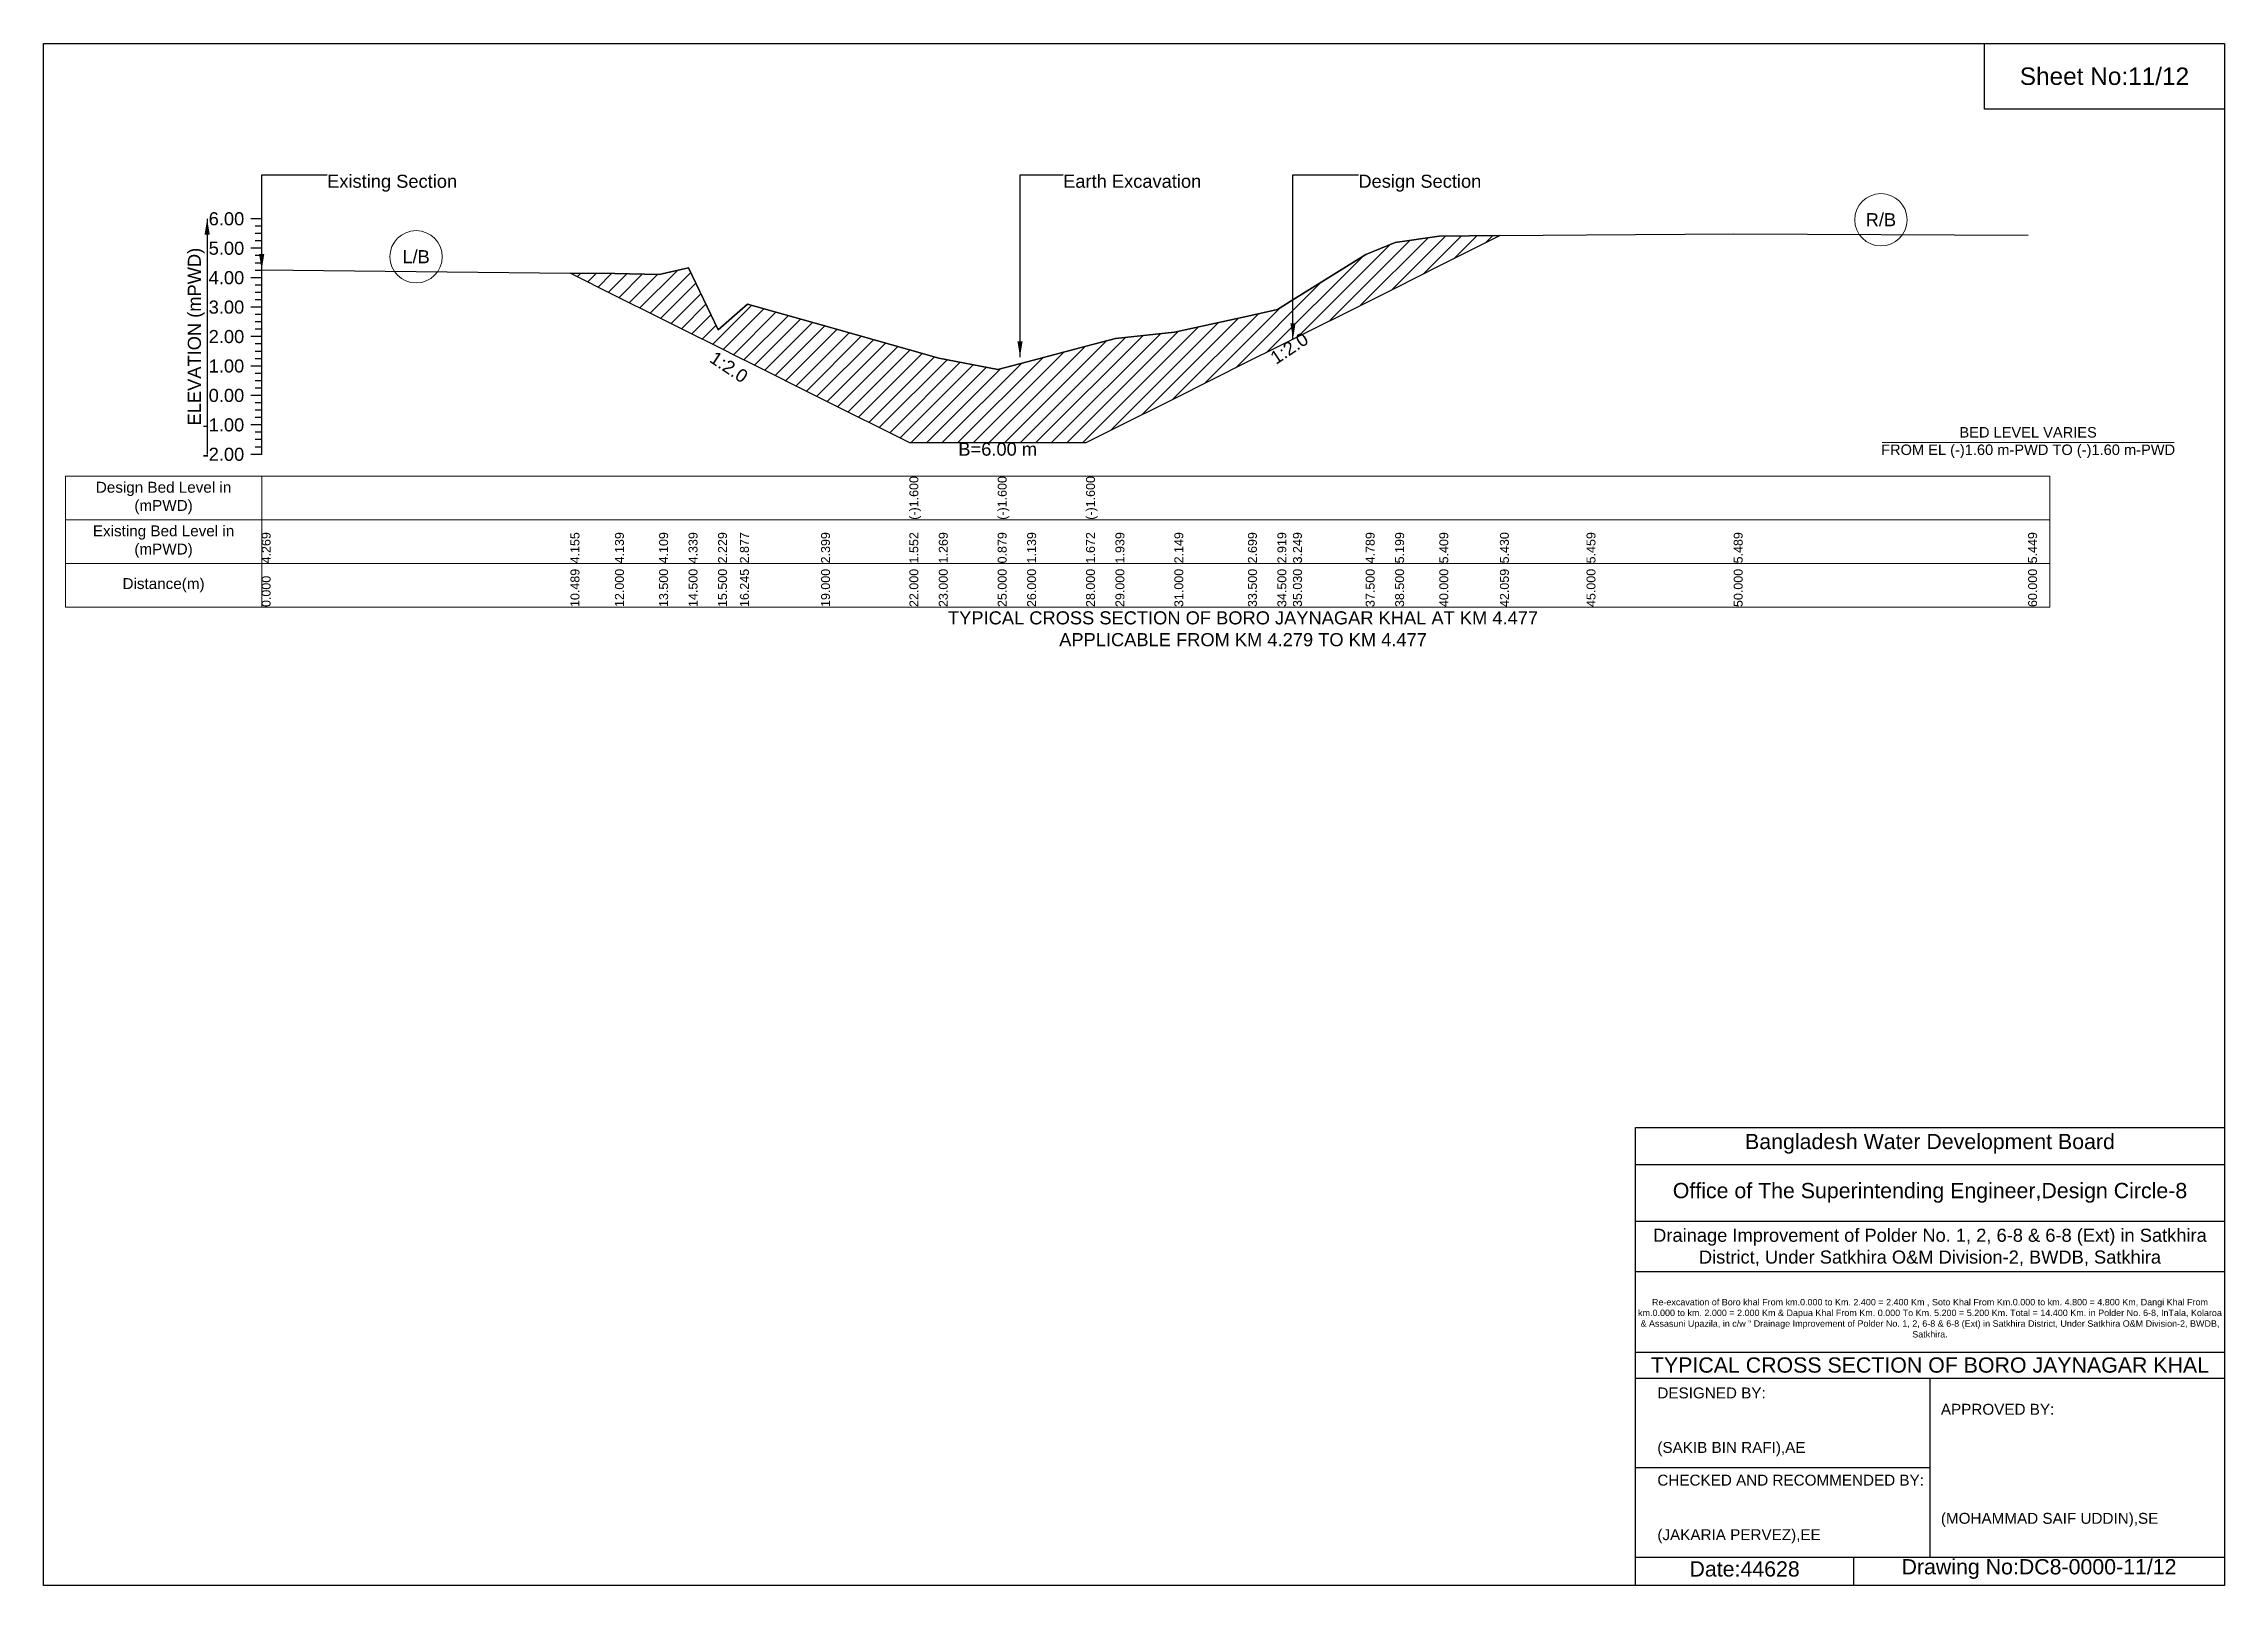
# Model space of a CAD drawing. Header units: inches. Extents: x 91000 to 268000, y -5656 to 20000.
# Drawn here: x 200000 to 208000, y -5656 to 0 of the extents above; entities that cross this region are included whole.
import ezdxf

# ---------------------------------------------------------------- set-up
doc = ezdxf.new("R2010")
doc.units = ezdxf.units.IN
doc.header["$LTSCALE"] = 7
doc.header["$MEASUREMENT"] = 0
for name, color, linetype, lineweight in [('Cross section Data Border', 7, 'Continuous', 9), ('Cross Section Labels', 7, 'Continuous', 9), ('Existing_Bed_Level for Xsection', 7, 'Continuous', 25)]:
    doc.layers.add(name, color=color, linetype=linetype, lineweight=lineweight)
doc.styles.get("Standard").update_dxf_attribs({"font": 'arial.ttf'})
doc.dimstyles.get("Standard").update_dxf_attribs({"dimtxt": 0.18, "dimasz": 0.18, "dimexe": 0.18, "dimexo": 0.0625, "dimgap": 0.09, "dimtad": 0, "dimtih": 1, "dimtoh": 1, "dimdec": 4, "dimzin": 0, "dimdsep": 46, "dimtxsty": 'Standard', "dimcen": 0.09, "dimadec": 0, "dimazin": 0, "dimtfac": 1, "dimtdec": 4, "dimtofl": 0, "dimtmove": 0, "dimatfit": 3, "dimfxl": 1, "dimtolj": 1, "dimtzin": 0, "dimarcsym": 0})

msp = doc.modelspace()

# ---------------------------------------------------------------- texts
at = {"attachment_point": 5}
for s, insert, char_height in [('Sheet No:11/12', (207560, -120), 64), ('Bangladesh Water Development Board', (206920, -4036), 56), ('Office of The Superintending Engineer,Design Circle-8', (206920, -4216), 56)]:
    msp.add_mtext(s, dxfattribs=dict(at, insert=insert, char_height=char_height))
for s, insert, char_height, width, attachment_point in [('Drainage Improvement of Polder No. 1, 2, 6-8 & 6-8 (Ext) in Satkhira District, Under Satkhira O&M Division-2, BWDB, Satkhira', (206920, -4416), 48, 2240, 5), ('Re-excavation of Boro khal From km.0.000 to Km. 2.400 = 2.400 Km , Soto Khal From Km.0.000 to km. 4.800 = 4.800 Km, Dangi Khal From km.0.000 to km. 2.000 = 2.000 Km & Dapua Khal From Km. 0.000 To Km. 5.200 = 5.200 Km. Total = 14.400 Km. in Polder No. 6-8, InTala, Kolaroa & Assasuni Upazila, in c/w “ Drainage Improvement of Polder No. 1, 2, 6-8 & 6-8 (Ext) in Satkhira District, Under Satkhira O&M Division-2, BWDB, Satkhira.', (206920, -4676), 23.565, 2160, 5), ('TYPICAL CROSS SECTION OF BORO JAYNAGAR KHAL', (206920, -4848), 56, 2240, 5), ('DESIGNED BY:^J^J^J(SAKIB BIN RAFI),AE', (205920, -5056), 40, 1120, 4), ('APPROVED BY:^J^J^J^J^J^J(MOHAMMAD SAIF UDDIN),SE', (206960, -5216), 40, 1120, 4), ('CHECKED AND RECOMMENDED BY:^J^J^J(JAKARIA PERVEZ),EE', (205920, -5376), 40, 1120, 4), ('Date:44628', (206240, -5596), 56, 1120, 5), ('Drawing No:DC8-0000-11/12', (207320, -5596), 56, 1760, 5)]:
    msp.add_mtext(s, dxfattribs=dict(insert=insert, char_height=char_height, width=width, attachment_point=attachment_point))
at = {"layer": 'Cross section Data Border', "char_height": 40, "width": 640, "attachment_point": 5}
for s, insert in [('Design Bed Level in (mPWD)', (200440, -1666.9)), ('Existing Bed Level in (mPWD)', (200440, -1826.9)), ('Distance(m)', (200440, -1986.9))]:
    msp.add_mtext(s, dxfattribs=dict(at, insert=insert))
at = {"layer": 'Cross Section Labels'}
for s, insert, char_height, attachment_point in [('Existing Section', (201040, -480.9), 48, 1), ('Earth Excavation', (203740, -480.9), 48, 1), ('Design Section', (204823.2, -480.9), 48, 1), ('R/B', (206740, -646.3), 48, 5), ('L/B', (201366.4, -782), 48, 5), ('BED LEVEL VARIES ^JFROM EL (-)1.60 m-PWD TO (-)1.60 m-PWD', (207280, -1463.7), 38.4, 5), ('B=6.00 m', (203500, -1463.7), 48, 2), ('TYPICAL CROSS SECTION OF BORO JAYNAGAR KHAL AT KM 4.477^JAPPLICABLE FROM KM 4.279 TO KM 4.477', (204400, -2146.9), 48, 5)]:
    msp.add_mtext(s, dxfattribs=dict(at, insert=insert, char_height=char_height, attachment_point=attachment_point))
at = {"layer": 'Cross Section Labels', "char_height": 48, "attachment_point": 2}
for insert, rotation in [((204556.2, -1097.6), 33.69007), ((202527.4, -1166.4), 326.30993)]:
    msp.add_mtext('1:2.0', dxfattribs=dict(at, insert=insert, rotation=rotation))
at = {"layer": 'Existing_Bed_Level for Xsection', "char_height": 48, "attachment_point": 6}
for s, insert in [('6.00', (200736, -642.9)), ('5.00', (200736, -750.9)), ('4.00', (200736, -858.9)), ('3.00', (200736, -966.9)), ('2.00', (200736, -1074.9)), ('1.00', (200736, -1182.9)), ('0.00', (200736, -1290.9)), ('-1.00', (200736, -1398.9)), ('-2.00', (200736, -1506.9))]:
    msp.add_mtext(s, dxfattribs=dict(at, insert=insert))
at = {"layer": 'Existing_Bed_Level for Xsection', "rotation": 90}
for s, insert, char_height, attachment_point in [('ELEVATION (mPWD)', (200560, -1074.9), 48, 5), ('(-)1.600', (203176, -1746.9), 32.8, 1), ('(-)1.600', (203500, -1746.9), 32.8, 1), ('(-)1.600', (203824, -1746.9), 32.8, 1), ('4.269', (200800, -1906.9), 32.8, 1), ('4.155', (201932.8, -1906.9), 32.8, 1), ('4.139', (202096, -1906.9), 32.8, 1), ('4.109', (202258, -1906.9), 32.8, 1), ('4.339', (202366, -1906.9), 32.8, 1), ('2.229', (202474, -1906.9), 32.8, 1), ('2.877', (202554.4, -1906.9), 32.8, 1), ('2.399', (202852, -1906.9), 32.8, 1), ('1.552', (203176, -1906.9), 32.8, 1), ('1.269', (203284, -1906.9), 32.8, 1), ('0.879', (203500, -1906.9), 32.8, 1), ('1.139', (203608, -1906.9), 32.8, 1), ('1.672', (203824, -1906.9), 32.8, 1), ('1.939', (203932, -1906.9), 32.8, 1), ('2.149', (204148, -1906.9), 32.8, 1), ('2.699', (204418, -1906.9), 32.8, 1), ('2.919', (204526, -1906.9), 32.8, 1), ('3.249', (204583.2, -1906.9), 32.8, 1), ('4.789', (204850, -1906.9), 32.8, 1), ('5.199', (204958, -1906.9), 32.8, 1), ('5.409', (205120, -1906.9), 32.8, 1), ('5.430', (205342.4, -1906.9), 32.8, 1), ('5.459', (205660, -1906.9), 32.8, 1), ('5.489', (206200, -1906.9), 32.8, 1), ('5.449', (207280, -1906.9), 32.8, 1), ('0.000', (200800, -2066.9), 32.8, 1), ('10.489', (201932.8, -2066.9), 32.8, 1), ('12.000', (202096, -2066.9), 32.8, 1), ('13.500', (202258, -2066.9), 32.8, 1), ('14.500', (202366, -2066.9), 32.8, 1), ('15.500', (202474, -2066.9), 32.8, 1), ('16.245', (202554.4, -2066.9), 32.8, 1), ('19.000', (202852, -2066.9), 32.8, 1), ('22.000', (203176, -2066.9), 32.8, 1), ('23.000', (203284, -2066.9), 32.8, 1), ('25.000', (203500, -2066.9), 32.8, 1), ('26.000', (203608, -2066.9), 32.8, 1), ('28.000', (203824, -2066.9), 32.8, 1), ('29.000', (203932, -2066.9), 32.8, 1), ('31.000', (204148, -2066.9), 32.8, 1), ('33.500', (204418, -2066.9), 32.8, 1), ('34.500', (204526, -2066.9), 32.8, 1), ('35.030', (204583.2, -2066.9), 32.8, 1), ('37.500', (204850, -2066.9), 32.8, 1), ('38.500', (204958, -2066.9), 32.8, 1), ('40.000', (205120, -2066.9), 32.8, 1), ('42.059', (205342.4, -2066.9), 32.8, 1), ('45.000', (205660, -2066.9), 32.8, 1), ('50.000', (206200, -2066.9), 32.8, 1), ('60.000', (207280, -2066.9), 32.8, 1)]:
    msp.add_mtext(s, dxfattribs=dict(at, insert=insert, char_height=char_height, attachment_point=attachment_point))

# ---------------------------------------------------------------- hatches: boundary and pattern name
at = {"layer": 'Existing_Bed_Level for Xsection'}
h = msp.add_hatch(dxfattribs=at)
h.set_pattern_fill('ANSI31', color=256, scale=324, style=0)
h.paths.add_polyline_path([(201932.8, -842.2), (202096, -923.7), (202258, -1004.7), (202366, -1058.7), (202474, -1112.7), (202554.4, -1152.9), (202582, -1166.7), (202852, -1301.7), (203176, -1463.7), (203284, -1463.7), (203500, -1463.7), (203608, -1463.7), (203824, -1463.7), (203932, -1409.7), (204148, -1301.7), (204418, -1166.7), (204526, -1112.7), (204583.2, -1084.1), (204850, -950.7), (204958, -896.7), (205120, -815.7), (205342.4, -704.5), (205120, -706.8), (204958, -729.4), (204850, -773.7), (204583.2, -940), (204526, -975.7), (204418, -999.4), (204148, -1058.8), (203932, -1081.5), (203824, -1110.3), (203608, -1167.9), (203500, -1196), (203284, -1153.9), (203176, -1123.4), (202852, -1031.8), (202582, -956.2), (202554.4, -980.2), (202474, -1050.2), (202366, -822.3), (202258, -847.2), (202096, -843.9)])

# ---------------------------------------------------------------- linework, layer by layer
for points in [[(200000, 0), (208000, 0), (208000, -5656), (200000, -5656)], [(207120, 0), (208000, 0), (208000, -240), (207120, -240)]]:
    msp.add_lwpolyline(points, close=True)
for points in [[(205840, -5656), (205840, -3976), (208000, -3976)], [(205840, -4112), (208000, -4112)], [(205840, -4320), (208000, -4320)], [(205840, -4504), (208000, -4504)], [(205840, -4800), (208000, -4800)], [(205840, -4896), (208000, -4896)], [(206920, -4896), (206920, -5552)], [(205840, -5224), (206920, -5224)], [(205840, -5552), (208000, -5552)], [(206640, -5552), (206640, -5656)]]:
    msp.add_lwpolyline(points)
at = {"layer": 'Cross section Data Border'}
msp.add_lwpolyline([(200080, -1586.9), (207360, -1586.9), (207360, -2066.9), (200080, -2066.9)], close=True, dxfattribs=at)
for points in [[(200800, -1586.9), (200800, -2066.9)], [(200080, -1746.9), (207360, -1746.9)], [(200080, -1906.9), (207360, -1906.9)]]:
    msp.add_lwpolyline(points, dxfattribs=at)
at = {"layer": 'Cross Section Labels'}
msp.add_lwpolyline([(206744.2, -1463.7), (207815.8, -1463.7)], dxfattribs=at)
for centre in [(206740, -646.3), (201366.4, -782)]:
    msp.add_circle(centre, 96, dxfattribs=at)
at = {"layer": 'Existing_Bed_Level for Xsection'}
for points in [[(200800, -642.9), (200760, -642.9)], [(200800, -669.9), (200776, -669.9)], [(200800, -696.9), (200776, -696.9)], [(200800, -1506.9), (200800, -1398.9), (200800, -1290.9), (200800, -1182.9), (200800, -1074.9), (200800, -966.9), (200800, -858.9), (200800, -750.9), (200800, -642.9)], [(200800, -829.9), (201932.8, -842.2), (202096, -843.9), (202258, -847.2), (202366, -822.3), (202474, -1050.2), (202554.4, -980.2), (202582, -956.2), (202852, -1031.8), (203176, -1123.4), (203176, -1123.4), (203284, -1153.9), (203500, -1196), (203500, -1196), (203608, -1167.9), (203824, -1110.3), (203824, -1110.3), (203932, -1081.5), (204148, -1058.8), (204418, -999.4), (204526, -975.7), (204583.2, -940), (204850, -773.7), (204958, -729.4), (205120, -706.8), (205342.4, -704.5), (205660, -701.4), (206200, -698.1), (207280, -702.4)], [(200800, -750.9), (200760, -750.9)], [(200800, -723.9), (200776, -723.9)], [(200800, -777.9), (200776, -777.9)], [(200800, -858.9), (200760, -858.9)], [(200800, -804.9), (200776, -804.9)], [(200800, -831.9), (200776, -831.9)], [(200800, -885.9), (200776, -885.9)], [(200800, -912.9), (200776, -912.9)], [(200800, -939.9), (200776, -939.9)], [(200800, -966.9), (200760, -966.9)], [(200800, -993.9), (200776, -993.9)], [(200800, -1020.9), (200776, -1020.9)], [(200800, -1074.9), (200760, -1074.9)], [(200800, -1047.9), (200776, -1047.9)], [(200800, -1101.9), (200776, -1101.9)], [(200800, -1182.9), (200760, -1182.9)], [(200800, -1128.9), (200776, -1128.9)], [(200800, -1155.9), (200776, -1155.9)], [(200800, -1209.9), (200776, -1209.9)], [(200800, -1236.9), (200776, -1236.9)], [(200800, -1263.9), (200776, -1263.9)], [(200800, -1290.9), (200760, -1290.9)], [(200800, -1317.9), (200776, -1317.9)], [(200800, -1344.9), (200776, -1344.9)], [(200800, -1398.9), (200760, -1398.9)], [(200800, -1371.9), (200776, -1371.9)], [(200800, -1425.9), (200776, -1425.9)], [(200800, -1506.9), (200760, -1506.9)], [(200800, -1452.9), (200776, -1452.9)], [(200800, -1479.9), (200776, -1479.9)]]:
    msp.add_lwpolyline(points, dxfattribs=at)
msp.add_lwpolyline([(201932.8, -842.2), (201932.8, -842.2), (202096, -923.7), (202258, -1004.7), (202366, -1058.7), (202474, -1112.7), (202554.4, -1152.9), (202582, -1166.7), (202852, -1301.7), (203176, -1463.7), (203176, -1463.7), (203284, -1463.7), (203500, -1463.7), (203500, -1463.7), (203608, -1463.7), (203824, -1463.7), (203824, -1463.7), (203932, -1409.7), (204148, -1301.7), (204418, -1166.7), (204526, -1112.7), (204583.2, -1084.1), (204850, -950.7), (204958, -896.7), (205120, -815.7), (205342.4, -704.5), (205342.4, -704.5), (205342.4, -704.5), (205120, -706.8), (204958, -729.4), (204850, -773.7), (204583.2, -940), (204526, -975.7), (204418, -999.4), (204148, -1058.8), (203932, -1081.5), (203824, -1110.3), (203824, -1110.3), (203608, -1167.9), (203500, -1196), (203500, -1196), (203284, -1153.9), (203176, -1123.4), (203176, -1123.4), (202852, -1031.8), (202582, -956.2), (202554.4, -980.2), (202474, -1050.2), (202366, -822.3), (202258, -847.2), (202096, -843.9), (201932.8, -842.2)], close=True, dxfattribs=at)

msp.set_redraw_order([(e.dxf.handle, doc.entitydb.next_handle()) for e in msp.query("TEXT MTEXT ATTDEF DIMENSION ARC_DIMENSION")])  # texts and dimensions are drawn at this point

# ---------------------------------------------------------------- leaders
at = {"layer": 'Cross Section Labels', "annotation_type": 0, "has_hookline": 1, "hookline_direction": 0}
for points, text_width in [([(200800, -829.9), (200800, -480.9), (201039.9, -480.9)], 467.2), ([(203581.9, -1149.9), (203581.9, -480.9), (203739.9, -480.9)], 497), ([(204583.2, -1084.1), (204583.2, -480.9), (204823.1, -480.9)], 441.2)]:
    msp.add_leader(points, dimstyle='Standard', override={"dimasz": 57.6}, dxfattribs=dict(at, text_width=text_width))
at = {"layer": 'Existing_Bed_Level for Xsection'}
msp.add_leader([(200600, -642.9), (200600, -1506.9)], dimstyle='Standard', override={"dimasz": 57.6}, dxfattribs=at)

doc.saveas('drawing.dxf')
